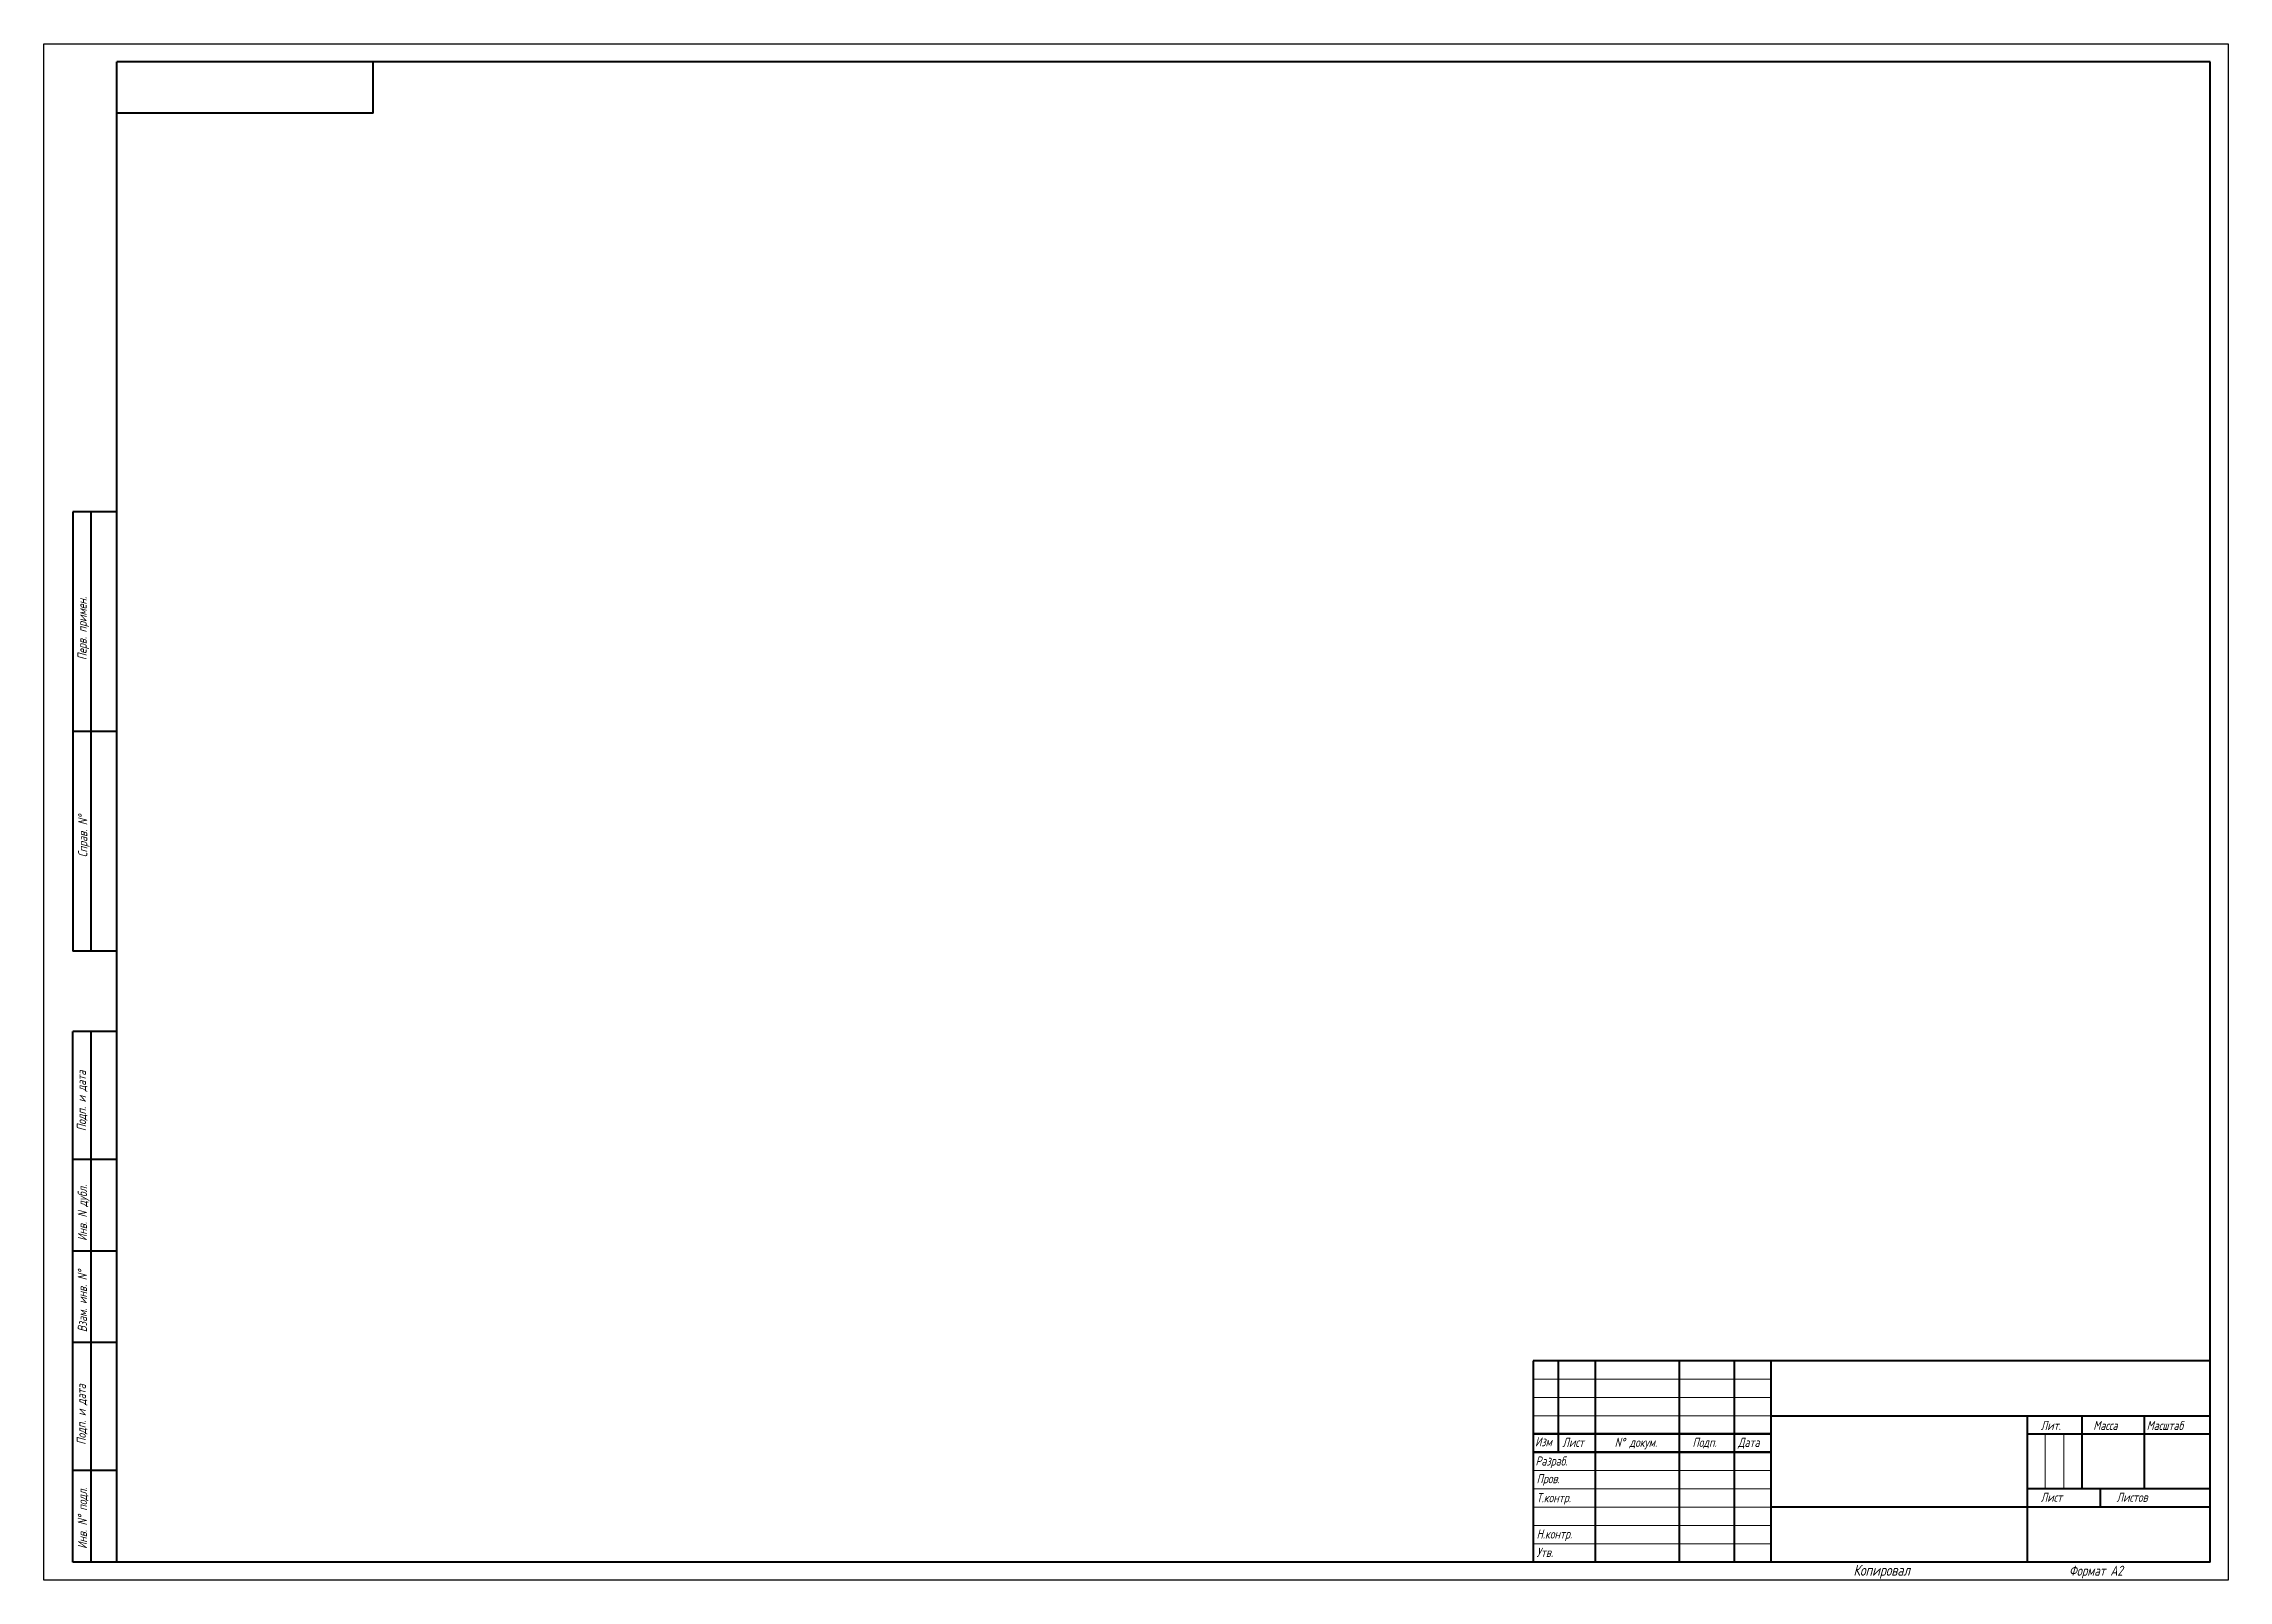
# Model space of a CAD drawing. Header units: millimetres. Extents: x -1 to 1633, y -1 to 593.
# Drawn here: x 1036 to 1633, y 1 to 421 of the extents above; entities that cross this region are included whole.
import ezdxf

# ---------------------------------------------------------------- set-up
doc = ezdxf.new("R2010")
doc.units = ezdxf.units.MM
doc.header["$LTSCALE"] = 0.5
doc.layers.get('0').update_dxf_attribs({"lineweight": 15})
doc.layers.add('KONTUR', color=7, linetype='Continuous')
for name, color, linetype, lineweight in [('Основная', 7, 'Continuous', 40), ('текст', 7, 'Continuous', 30), ('тонкая', 7, 'Continuous', 20)]:
    doc.layers.add(name, color=color, linetype=linetype, lineweight=lineweight)
doc.styles.add('стиль рамки', font='romans.shx', dxfattribs={"width": 0.75, "oblique": 15, "height": 3.5})

msp = doc.modelspace()

# ---------------------------------------------------------------- texts
at = {"layer": 'текст', "style": 'стиль рамки', "oblique": 15, "width": 0.75}
for s, p in [('Перв. примен.', (1047.75, 252.51)), ('Справ. N%%d', (1047.91, 198.63)), ('Подп. и дата', (1047.57, 123.77)), ('Инв. N дубл.', (1047.82, 93.75)), ('Взам. инв. N%%d', (1047.82, 68.82)), ('Подп. и дата', (1047.52, 38.03)), ('Инв. N%%d подл.', (1047.82, 9.57))]:
    msp.add_text(s, height=2.5, rotation=90, dxfattribs=at).set_placement(p)
for s, height, p in [('Лит.', 2.5, (1581.72, 42.07)), ('Масса', 2.5, (1596.09, 42.07)), ('Масштаб', 2.5, (1610.68, 42.07)), ('Изм', 2.5, (1443.55, 37.61)), ('Лист', 2.5, (1451.02, 37.46)), ('N%%d докум. ', 2.5, (1465.3, 37.46)), ('Подп.', 2.5, (1486.56, 37.46)), ('Дата', 2.5, (1499.01, 37.46)), ('Разраб.', 2.5, (1443.66, 32.36)), ('Пров.', 2.5, (1443.96, 27.53)), ('Т.контр.', 2.5, (1443.96, 22.33)), ('Лист', 2.5, (1581.72, 22.45)), ('Листов', 2.5, (1602.44, 22.45)), ('Н.контр.', 2.5, (1443.96, 12.41)), ('Утв.', 2.5, (1443.96, 7.39)), ('Копировал', 3, (1530.54, 2.25)), ('Формат А2', 2.75, (1589.46, 2.25))]:
    msp.add_text(s, height=height, dxfattribs=at).set_placement(p)

# ---------------------------------------------------------------- linework, layer by layer
for p, q in [((1508, 56), (1443, 56)), ((1508, 51), (1443, 51)), ((1508, 46), (1443, 46)), ((1578, 6), (1578, 6))]:
    msp.add_line(p, q)
at = {"lineweight": 50}
for p, q in [((1508, 41), (1443, 41)), ((1508, 36), (1443, 36))]:
    msp.add_line(p, q, dxfattribs=at)
at = {"layer": 'KONTUR'}
for p, q in [((1036, 1), (1036, 421)), ((1036, 421), (1633, 421)), ((1633, 421), (1633, 1)), ((1633, 1), (1036, 1))]:
    msp.add_line(p, q, dxfattribs=at)
at = {"layer": 'Основная'}
for p, q in [((1056, 46), (1056, 416)), ((1628, 416), (1056, 416)), ((1126, 402), (1126, 416)), ((1628, 6), (1628, 416)), ((1126, 402), (1056, 402)), ((1044, 293), (1044, 173)), ((1056, 293), (1044, 293)), ((1049, 173), (1049, 293)), ((1056, 233), (1044, 233)), ((1056, 173), (1044, 173)), ((1044, 6), (1044, 151)), ((1056, 151), (1044, 151)), ((1049, 6), (1049, 151)), ((1056, 116), (1044, 116)), ((1056, 91), (1044, 91)), ((1056, 66), (1044, 66)), ((1443, 61), (1443, 6)), ((1628, 61), (1443, 61)), ((1450, 36), (1450, 61)), ((1460, 61), (1460, 6)), ((1483, 6), (1483, 61)), ((1498, 61), (1498, 6)), ((1508, 61), (1508, 6)), ((1056, 6), (1056, 46)), ((1508, 46), (1628, 46)), ((1578, 46), (1578, 6)), ((1593, 46), (1593, 26)), ((1610, 46), (1610, 26)), ((1578, 41), (1628, 41)), ((1056, 31), (1044, 31)), ((1628, 26), (1578, 26)), ((1598, 26), (1598, 21)), ((1628, 21), (1508, 21)), ((1628, 6), (1044, 6))]:
    msp.add_line(p, q, dxfattribs=at)
at = {"layer": 'тонкая'}
for p, q in [((1582.99, 40.79), (1582.99, 26)), ((1588.07, 40.79), (1588.07, 26)), ((1443, 31), (1508, 31)), ((1508, 26), (1443, 26)), ((1508, 21), (1443, 21))]:
    msp.add_line(p, q, dxfattribs=at)
for points in [[(1443, 16), (1508, 16)], [(1443, 11), (1508, 11)]]:
    msp.add_lwpolyline(points, dxfattribs=at)

msp.set_redraw_order([(e.dxf.handle, doc.entitydb.next_handle()) for e in msp.query("TEXT MTEXT ATTDEF DIMENSION ARC_DIMENSION")])  # texts and dimensions are drawn at this point

doc.saveas('drawing.dxf')
